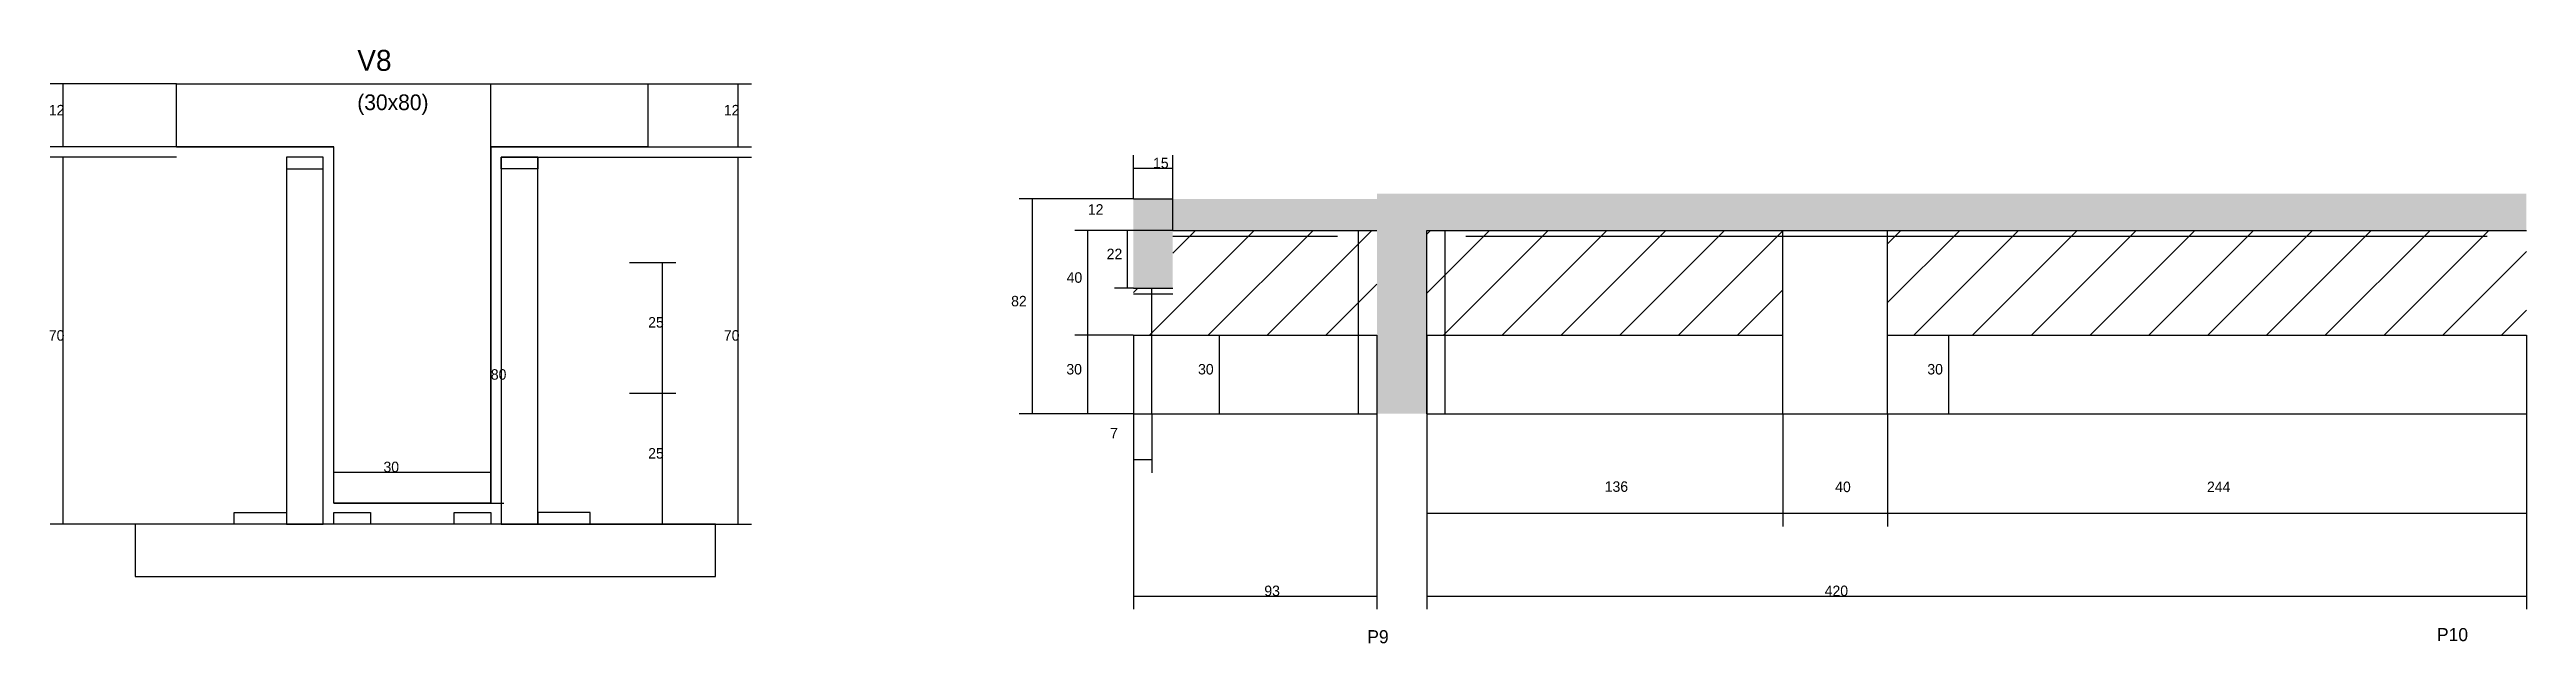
# Model space of a CAD drawing. Header units: metres. Extents: x 131601 to 133293, y 31530 to 32816.
# Drawn here: x 132347 to 133293, y 32565 to 32791 of the extents above; entities that cross this region are included whole.
import ezdxf

# ---------------------------------------------------------------- set-up
doc = ezdxf.new("R2010")
doc.units = ezdxf.units.M
for name, color, linetype in [('CONCRETO', 251, 'Continuous'), ('COTA', 241, 'Continuous'), ('Cota Seção (2x)', 4, 'Continuous'), ('Hachura', 253, 'Continuous'), ('Madeira', 126, 'Continuous'), ('NOMENCLATURA', 7, 'Continuous'), ('Painéis', 200, 'Continuous'), ('SARR_2.2x7', 40, 'Continuous'), ('Texto Seção', 7, 'Continuous')]:
    doc.layers.add(name, color=color, linetype=linetype)

msp = doc.modelspace()

# ---------------------------------------------------------------- texts
at = {"layer": 'COTA'}
for s, p in [('12', (132346.8, 32766.1)), ('12', (132604.6, 32766.1)), ('15', (132768.5, 32745.9)), ('12', (132743.6, 32728.2)), ('22', (132750.8, 32711.2)), ('40', (132735.5, 32702.2)), ('82', (132714.3, 32693.2)), ('70', (132346.8, 32680.1)), ('25', (132575.7, 32685.1)), ('70', (132604.6, 32680.1)), ('30', (132735.4, 32667.2)), ('30', (132785.7, 32667.2)), ('30', (133064.2, 32667.2)), ('7', (132752.1, 32642.8)), ('25', (132575.7, 32635.1)), ('136', (132941, 32622.4)), ('40', (133029, 32622.3)), ('244', (133171, 32622.3)), ('93', (132811, 32582.6)), ('420', (133025, 32582.6))]:
    msp.add_text(s, height=4, dxfattribs=at).set_placement(p)
at = {"layer": 'Cota Seção (2x)'}
for s, p in [('80', (132515.6, 32665.2)), ('30', (132474.6, 32629.9))]:
    msp.add_text(s, height=4, dxfattribs=at).set_placement(p)
at = {"layer": 'NOMENCLATURA'}
for s, p in [('P9', (132850.3, 32564.6)), ('P10', (133258.8, 32565.4))]:
    msp.add_text(s, height=5, dxfattribs=at).set_placement(p)
at = {"layer": 'Texto Seção'}
for s, height, p in [('V8', 8, (132464.6, 32783.1)), ('(30x80)', 6, (132464.6, 32768.1))]:
    msp.add_text(s, height=height, dxfattribs=at).set_placement(p)

# ---------------------------------------------------------------- hatches: boundary and pattern name
at = {"layer": 'COTA'}
h = msp.add_hatch(dxfattribs=at)
h.set_pattern_fill('AR-CONC', scale=0.03)
h.paths.add_polyline_path([(132873, 32722.2), (133293, 32722.2), (133293, 32736.2), (132854, 32736.2), (132854, 32734.2), (132761, 32734.2), (132761, 32700.2), (132776, 32700.2), (132776, 32722.2), (132854, 32722.2), (132854, 32652.2), (132873, 32652.2)])
at = {"layer": 'Hachura'}
h = msp.add_hatch(dxfattribs=at)
h.set_pattern_fill('ANSI31', scale=5)
h.paths.add_polyline_path([(132854, 32682.2), (132854, 32722.2), (132776, 32722.2), (132776, 32700.2), (132761, 32700.2), (132761, 32682.2)])
h = msp.add_hatch(dxfattribs=at)
h.set_pattern_fill('ANSI31', scale=5)
h.paths.add_polyline_path([(133009, 32682.2), (133009, 32722.2), (132873, 32722.2), (132873, 32682.2)])
h = msp.add_hatch(dxfattribs=at)
h.set_pattern_fill('ANSI31', scale=5)
h.paths.add_polyline_path([(133293, 32682.2), (133293, 32722.2), (133049, 32722.2), (133049, 32682.2)])

# ---------------------------------------------------------------- linework, layer by layer
at = {"layer": 'CONCRETO'}
msp.add_lwpolyline([(132515.6, 32754.1), (132515.6, 32744.1), (132515.6, 32618.1), (132455.6, 32618.1), (132455.6, 32754.1), (132395.6, 32754.1), (132395.6, 32778.1), (132515.6, 32778.1), (132575.6, 32778.1), (132575.6, 32754.1)], close=True, dxfattribs=at)
at = {"layer": 'COTA'}
for p, q in [((132395.6, 32778.1), (132347.3, 32778.1)), ((132352.3, 32754.1), (132352.3, 32778.1)), ((132575.6, 32778.1), (132615.1, 32778.1)), ((132610.1, 32754.1), (132610.1, 32778.1)), ((132395.6, 32754.1), (132347.3, 32754.1)), ((132395.6, 32750.1), (132347.3, 32750.1)), ((132352.3, 32610.1), (132352.3, 32750.1)), ((132533.6, 32750.1), (132615.1, 32750.1)), ((132575.6, 32754.1), (132615.1, 32754.1)), ((132610.1, 32610.1), (132610.1, 32750.1)), ((132761, 32734.2), (132761, 32750.9)), ((132776, 32722.2), (132776, 32750.9)), ((132761, 32745.9), (132776, 32745.9)), ((132761, 32734.2), (132761, 32739.2)), ((132776, 32722.2), (132776, 32739.2)), ((132761, 32734.2), (132717.4, 32734.2)), ((132722.4, 32652.2), (132722.4, 32734.2)), ((132761, 32734.2), (132776, 32734.2)), ((132776, 32722.2), (132738.6, 32722.2)), ((132743.6, 32682.2), (132743.6, 32722.2)), ((132776, 32722.2), (132753.8, 32722.2)), ((132758.8, 32700.2), (132758.8, 32722.2)), ((132568.6, 32710), (132586.2, 32710)), ((132581.2, 32660.1), (132581.2, 32710)), ((132761, 32700.2), (132753.8, 32700.2)), ((132760.9, 32682.2), (132738.6, 32682.2)), ((132760.9, 32682.2), (132738.6, 32682.2)), ((132743.6, 32652.2), (132743.6, 32682.2)), ((132761, 32682.2), (132761, 32577.6)), ((132779.5, 32682.2), (132798.9, 32682.2)), ((132793.9, 32652.2), (132793.9, 32682.2)), ((132854, 32682.2), (132854, 32577.6)), ((132873, 32682.2), (132873, 32577.6)), ((132873, 32682.2), (132873, 32609.2)), ((133052.5, 32682.2), (133077.4, 32682.2)), ((133072.4, 32652.2), (133072.4, 32682.2)), ((133293, 32682.2), (133293, 32577.6)), ((132568.6, 32660.1), (132586.2, 32660.1)), ((132568.6, 32660), (132586.2, 32660)), ((132581.2, 32610.1), (132581.2, 32660)), ((132761, 32652.2), (132717.4, 32652.2)), ((132761, 32652.2), (132738.6, 32652.2)), ((132761, 32652.2), (132761, 32629.7)), ((132768, 32652.2), (132768, 32629.7)), ((132779.5, 32652.2), (132798.9, 32652.2)), ((133009, 32652.2), (133009, 32609.2)), ((133009, 32652.2), (133009, 32609.2)), ((133049, 32652.2), (133049, 32609.2)), ((133049, 32652.2), (133049, 32609.2)), ((133053.2, 32652.2), (133077.4, 32652.2)), ((133293, 32652.2), (133293, 32609.2)), ((132761, 32634.7), (132768, 32634.7)), ((132417.6, 32610.1), (132347.3, 32610.1)), ((132553.6, 32610.1), (132615.1, 32610.1)), ((132568.6, 32610.1), (132586.2, 32610.1)), ((132873, 32614.2), (133009, 32614.2)), ((133009, 32614.2), (133049, 32614.2)), ((133049, 32614.2), (133293, 32614.2)), ((132761, 32582.6), (132854, 32582.6)), ((132873, 32582.6), (133293, 32582.6))]:
    msp.add_line(p, q, dxfattribs=at)
at = {"layer": 'Cota Seção (2x)'}
for p, q in [((132455.6, 32778.1), (132520.6, 32778.1)), ((132515.6, 32618.1), (132515.6, 32778.1)), ((132455.6, 32618.1), (132455.6, 32634.9)), ((132515.6, 32618.1), (132515.6, 32634.9)), ((132455.6, 32629.9), (132515.6, 32629.9)), ((132455.6, 32618.1), (132520.6, 32618.1))]:
    msp.add_line(p, q, dxfattribs=at)
at = {"layer": 'Madeira'}
for points in [[(132437.6, 32750.1), (132437.6, 32745.7), (132451.6, 32745.7), (132451.6, 32750.1)], [(132437.6, 32610.1), (132451.6, 32610.1), (132451.6, 32750.1), (132437.6, 32750.1)], [(132533.6, 32750.1), (132533.6, 32745.7), (132519.6, 32745.7), (132519.6, 32750.1)], [(132533.6, 32750.1), (132519.6, 32750.1), (132519.6, 32610.1), (132533.6, 32610.1)], [(132379.8, 32590.1), (132601.4, 32590.1), (132601.4, 32610.1), (132379.8, 32610.1)], [(132417.6, 32610.1), (132417.6, 32614.5), (132437.6, 32614.5), (132437.6, 32610.1)], [(132455.6, 32610.1), (132455.6, 32614.5), (132469.6, 32614.5), (132469.6, 32610.1)], [(132501.6, 32610.1), (132501.6, 32614.5), (132515.6, 32614.5), (132515.6, 32610.1)], [(132553.6, 32610.1), (132553.6, 32614.5), (132533.6, 32614.5), (132533.6, 32610.1)]]:
    msp.add_lwpolyline(points, close=True, dxfattribs=at)
at = {"layer": 'Painéis'}
for p, q in [((132395.6, 32754.1), (132455.6, 32754.1)), ((132515.6, 32754.1), (132575.6, 32754.1)), ((132776, 32722.2), (132854, 32722.2)), ((132873, 32722.2), (133293, 32722.2)), ((132873, 32652.2), (132873, 32722.2)), ((132873, 32682.2), (132873, 32722.2)), ((133009, 32652.2), (133009, 32722.2)), ((133049, 32652.2), (133049, 32722.2)), ((132761, 32700.2), (132776, 32700.2)), ((132761, 32682.2), (132854, 32682.2)), ((132873, 32682.2), (133009, 32682.2)), ((133049, 32682.2), (133293, 32682.2)), ((132761, 32652.2), (132854, 32652.2)), ((132873, 32652.2), (133293, 32652.2))]:
    msp.add_line(p, q, dxfattribs=at)
at = {"layer": 'SARR_2.2x7'}
for p, q in [((132776, 32720), (132839, 32720)), ((132847, 32682.2), (132847, 32722.2)), ((132880, 32682.2), (132880, 32722.2)), ((132888, 32720), (133009, 32720)), ((133009, 32720), (133049, 32720)), ((133049, 32720), (133278, 32720)), ((132761, 32698), (132776, 32698)), ((132768, 32682.2), (132768, 32700.2)), ((132768, 32652.2), (132768, 32682.2)), ((132847, 32652.2), (132847, 32682.2)), ((132880, 32652.2), (132880, 32682.2))]:
    msp.add_line(p, q, dxfattribs=at)

msp.set_redraw_order([(e.dxf.handle, doc.entitydb.next_handle()) for e in msp.query("TEXT MTEXT ATTDEF DIMENSION ARC_DIMENSION")])  # texts and dimensions are drawn at this point

doc.saveas('drawing.dxf')
